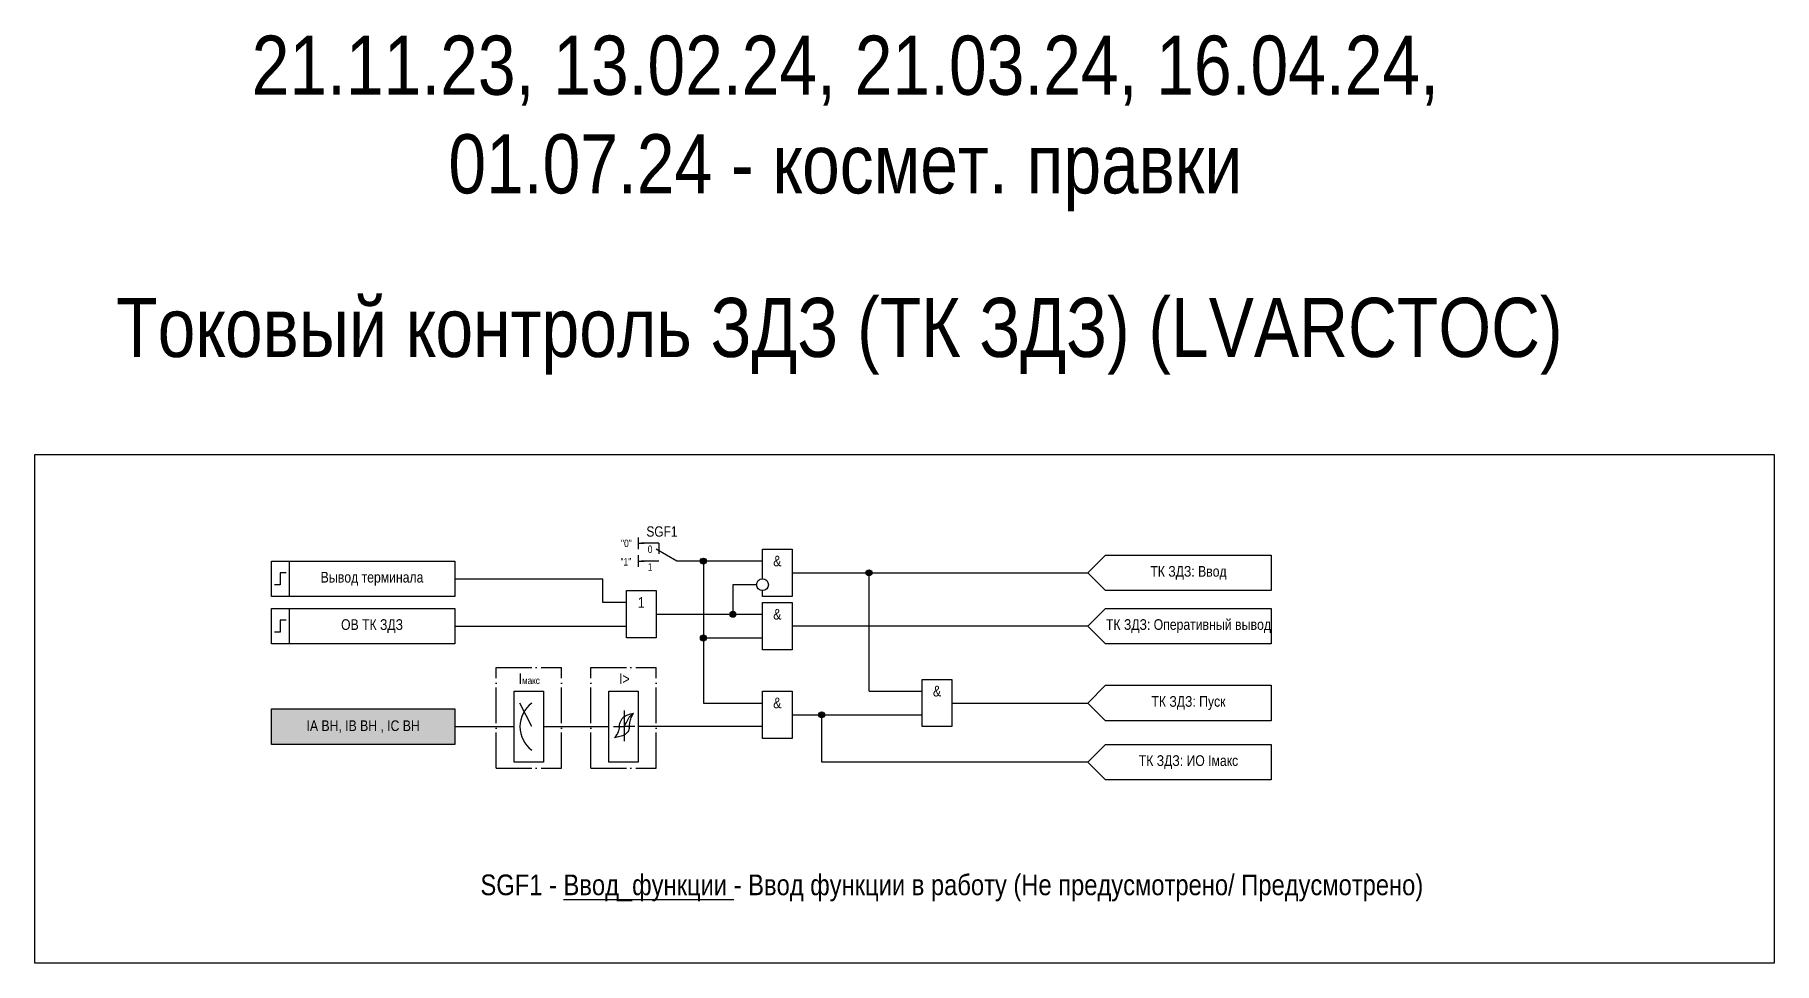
# Model space of a CAD drawing. Header units: millimetres. Extents: x 0 to 924, y 0 to 157.
# Drawn here: x 630 to 924, y 0 to 157 of the extents above; entities that cross this region are included whole.
import ezdxf
from ezdxf.enums import TextEntityAlignment as Align

# ---------------------------------------------------------------- set-up
doc = ezdxf.new("R2010")
doc.units = ezdxf.units.MM
doc.linetypes.add('ACAD_ISO04W100', pattern=[30, 24, -3, 0, -3])
doc.layers.add('Основная', color=7, linetype='Continuous')
doc.styles.add('1.8_Gost_RD', font='ARIALN.TTF', dxfattribs={"height": 1.8})
doc.styles.add('2.5_Gost_RD', font='ARIALN.TTF', dxfattribs={"height": 2.5})
doc.styles.add('3.5_Gost_RD', font='ARIALN.TTF', dxfattribs={"height": 3.5})
doc.styles.add('Вывод', font='ARIALN.TTF', dxfattribs={"height": 2.5})
doc.styles.add('Компонент', font='ARIALN.TTF', dxfattribs={"height": 3.5})

msp = doc.modelspace()

# ---------------------------------------------------------------- texts
at = {"color": 30, "ltscale": 100, "style": '3.5_Gost_RD'}
for s, insert, char_height, width, attachment_point in [('{\\C3;21.11.23, 13.02.24, 21.03.24, 16.04.24, 01.07.24 - космет. правки}', (767, 142), 10, 240, 5), ('SGF1 - {\\LВвод_функции} - Ввод функции в работу (Не предусмотрено/ Предусмотрено)', (785, 15), 3.5, 206.7768, 2)]:
    msp.add_mtext(s, dxfattribs=dict(at, insert=insert, char_height=char_height, width=width, attachment_point=attachment_point))
at = {"color": 2, "ltscale": 100, "insert": (766, 106), "char_height": 10, "width": 240, "attachment_point": 5, "style": '3.5_Gost_RD'}
msp.add_mtext('{\\C3;Токовый контроль ЗДЗ (ТК ЗДЗ) (LVARCTOC)}', dxfattribs=at)
at = {"ltscale": 100, "insert": (729, 68.5), "char_height": 1.25, "attachment_point": 1, "style": '3.5_Gost_RD'}
msp.add_mtext_dynamic_manual_height_columns('"1"', width=2, gutter_width=17.5, heights=[0], dxfattribs=at)
at = {"ltscale": 100, "char_height": 1.8, "attachment_point": 5}
for s, insert, width, style in [('&', (755.5, 68), 5, '2.5_Gost_RD'), ('Вывод терминала', (687, 65), 28, '2.5_Gost_RD'), ('ТК ЗДЗ: Ввод', (825, 66), 28, '2.5_Gost_RD'), ('1', (732.5, 61), 5, '2.5_Gost_RD'), ('&', (755.5, 59), 5, '2.5_Gost_RD'), ('ОВ ТК ЗДЗ ', (687, 57), 28, '2.5_Gost_RD'), ('ТК ЗДЗ: Оперативный вывод', (825, 57), 28, '2.5_Gost_RD'), ('&', (755.5, 44), 5, '2.5_Gost_RD'), ('&', (782.5, 46), 5, '2.5_Gost_RD'), ('ТК ЗДЗ: Пуск', (825, 44), 28, '2.5_Gost_RD'), ('{\\C0;IA ВН, IB ВН , IC ВН}', (685.5, 40), 31, '1.8_Gost_RD'), ('ТК ЗДЗ: ИО Iмакс', (825, 34), 28, '2.5_Gost_RD')]:
    msp.add_mtext(s, dxfattribs=dict(at, insert=insert, width=width, style=style))
at = {"color": 7, "ltscale": 100, "char_height": 1.8, "attachment_point": 1, "style": '1.8_Gost_RD'}
for s, insert in [('\\pi2.7859;I{\\H0.66667x;макс}', (709, 49)), ('\\pi4.7676;I>', (724, 49))]:
    msp.add_mtext_dynamic_manual_height_columns(s, width=11, gutter_width=17.5, heights=[0], dxfattribs=dict(at, insert=insert))

# ---------------------------------------------------------------- blocks, each defined once
blk = doc.blocks.new('*U79')
at = {"layer": 'Основная', "ltscale": 0.35}
blk.add_line((6, 6), (6, 2.5), dxfattribs=at)
at = {"layer": 'Основная', "color": 0}
blk.add_line((0, 0), (7, 4), dxfattribs=at)
blk = doc.blocks.new('*U81')
at = {"layer": 'Основная', "color": 0}
for p, q in [((-3, 6), (-9, 6)), ((-3, 0), (-9, 0)), ((9, 0), (3, 0))]:
    blk.add_line(p, q, dxfattribs=at)
at = {"layer": 'Основная', "ltscale": 0.25, "xscale": -1}
blk.add_blockref('*U79', (3, 0), dxfattribs=at)
at = {"layer": 'Основная'}
for tag, height, style, p in [('ОУ', 3.5, 'Компонент', (-2, 10)), ('В1', 2.5, 'Вывод', (-14, 6)), ('В2', 2.5, 'Вывод', (-6, 4)), ('В3', 2.5, 'Вывод', (-6, -2))]:
    blk.add_attdef(tag, text='', height=height, dxfattribs=dict(at, style=style)).set_placement(p, align=Align.MIDDLE_CENTER)
blk = doc.blocks.new('Точка')
at = {"ltscale": 100}
h = blk.add_hatch(color=256, dxfattribs=at)
h.dxf.hatch_style = 1
edge = h.paths.add_edge_path()
edge.add_arc((0, 0), 0.5, 0, 360)
blk.add_circle((0, 0), 0.5, dxfattribs=at)
blk = doc.blocks.new('*U70')
at = {"layer": 'Основная', "linetype": 'ACAD_ISO04W100', "ltscale": 0.25}
for p, q in [((0, 0), (11, 0)), ((0, -17), (0, 0)), ((11, -17), (11, 0)), ((0, -17), (11, -17))]:
    blk.add_line(p, q, dxfattribs=at)
at = {"layer": 'Основная', "style": 'Компонент'}
blk.add_attdef('ОУ', text='', height=3.5, dxfattribs=at).set_placement((11, 0), align=Align.MIDDLE_CENTER)

# ---------------------------------------------------------------- hatches: boundary and pattern name
at = {"ltscale": 100, "true_color": 0x6bffb3}
h = msp.add_hatch(color=111, dxfattribs=at)
h.dxf.hatch_style = 1
h.paths.add_polyline_path([(670, 43), (701, 43), (701, 37), (670, 37)])

# ---------------------------------------------------------------- linework, layer by layer
at = {"ltscale": 100}
for p, q in [((732, 72), (732, 70)), ((732, 71), (733, 71)), ((732, 69), (732, 67)), ((732, 68), (733, 68)), ((753, 68), (741, 68)), ((743, 68), (743, 55)), ((811, 69), (808, 66)), ((811, 69), (839, 69)), ((839, 69), (839, 63)), ((701, 65), (726, 65)), ((726, 61), (726, 65)), ((758, 66), (808, 66)), ((771, 46), (771, 66)), ((808, 66), (811, 63)), ((748, 64), (748, 59)), ((752, 64), (748, 64)), ((839, 63), (811, 63)), ((730, 61), (726, 61)), ((735, 59), (753, 59)), ((811, 60), (808, 57)), ((811, 60), (839, 60)), ((839, 60), (839, 54)), ((701, 57), (730, 57)), ((808, 57), (758, 57)), ((808, 57), (811, 54)), ((743, 55), (753, 55)), ((743, 55), (743, 44)), ((839, 54), (811, 54)), ((711, 44.5), (711, 46)), ((711, 46), (716, 46)), ((711, 37), (711, 45)), ((716, 46), (716, 40)), ((727, 44.5), (727, 46)), ((727, 46), (732, 46)), ((727, 37), (727, 45)), ((732, 46), (732, 40)), ((771, 46), (780, 46)), ((811, 47), (808, 44)), ((811, 47), (839, 47)), ((743, 44), (753, 44)), ((758, 42), (780, 42)), ((763, 34), (763, 42)), ((785, 44), (808, 44)), ((808, 44), (811, 41)), ((701, 40), (711, 40)), ((716, 40), (716, 34)), ((732, 40), (732, 34)), ((753, 40), (732, 40)), ((711, 34), (711, 37)), ((727, 34), (727, 37)), ((811, 37), (808, 34)), ((811, 37), (839, 37)), ((716, 34), (711, 34)), ((732, 34), (727, 34)), ((808, 34), (763, 34)), ((808, 34), (811, 31))]:
    msp.add_line(p, q, dxfattribs=at)
at = {"color": 7, "ltscale": 100}
for p, q in [((714, 40), (712, 44)), ((716, 40), (727, 40)), ((727.79, 40), (729.6, 40)), ((731.42, 40), (729.6, 40))]:
    msp.add_line(p, q, dxfattribs=at)
msp.add_line((729.6, 42.72), (729.6, 37.52))
at = {"color": 3, "ltscale": 100}
msp.add_lwpolyline([(630, 86), (924, 86), (924, 0), (630, 0)], close=True, dxfattribs=at)
at = {"ltscale": 100}
for points in [[(670, 68), (673, 68), (673, 62), (670, 62)], [(670, 68), (701, 68), (701, 62), (670, 62)], [(670, 60), (673, 60), (673, 54), (670, 54)], [(670, 60), (701, 60), (701, 54), (670, 54)], [(780, 48), (785, 48), (785, 40), (780, 40)], [(753, 46), (758, 46), (758, 38), (753, 38)], [(670, 43), (701, 43), (701, 37), (670, 37)], [(808, 34), (811, 37), (839, 37), (839, 31), (811, 31), (808, 34)]]:
    msp.add_lwpolyline(points, close=True, dxfattribs=at)
for points in [[(753, 67), (753, 70), (758, 70), (758, 62), (753, 62), (753, 63)], [(753, 65), (753, 67)], [(730, 63), (730, 63), (735, 63), (735, 55), (730, 55), (730, 63)], [(753, 54), (753, 61), (758, 61), (758, 53), (753, 53), (753, 54)], [(808, 44), (811, 47), (839, 47), (839, 41), (811, 41), (808, 44)]]:
    msp.add_lwpolyline(points, dxfattribs=at)
at = {"lineweight": 30, "ltscale": 100}
for points in [[(672.5, 66), (671.5, 66), (671.5, 64), (670.5, 64)], [(672.5, 58), (671.5, 58), (671.5, 56), (670.5, 56)]]:
    msp.add_lwpolyline(points, dxfattribs=at)
at = {"ltscale": 100}
msp.add_circle((753, 64), 1, dxfattribs=at)
at = {"color": 7, "ltscale": 100}
msp.add_arc((717, 40), 5, 126.8699, 233.1301, dxfattribs=at)
for points in [[(728.8, 39.92), (728.95, 40.71), (729.44, 41.54), (731.2, 42.26)], [(729.6, 40), (730, 40.72), (730.47, 41.6), (731.2, 42.26)], [(730.48, 39.92), (730.6, 40.71), (730.81, 41.54), (731.2, 42.26)], [(728.8, 39.92), (728.6, 39.13), (728, 38.12)], [(730.48, 39.92), (730.25, 39.13), (729.76, 38.67), (728, 38.12)]]:
    msp.add_spline(points, degree=3)

# ---------------------------------------------------------------- block references
at = {"ltscale": 100}
for p in [(743, 68), (771, 66), (748, 59), (743, 55), (763, 42)]:
    msp.add_blockref('Точка', p, dxfattribs=at)
at = {"layer": 'Основная', "ltscale": 0.25, "xscale": 0.5, "yscale": 0.5, "zscale": 0.5}
msp.add_blockref('*U81', (737, 68), dxfattribs=at).add_auto_attribs({'ОУ': 'SGF1', 'В1': '"0"', 'В2': '0', 'В3': '1'})
at = {"layer": 'Основная', "ltscale": 0.25}
for p in [(708, 50), (724, 50)]:
    msp.add_blockref('*U70', p, dxfattribs=at)

msp.set_redraw_order([(e.dxf.handle, doc.entitydb.next_handle()) for e in msp.query("TEXT MTEXT ATTDEF DIMENSION ARC_DIMENSION")])  # texts and dimensions are drawn at this point

doc.saveas('drawing.dxf')
